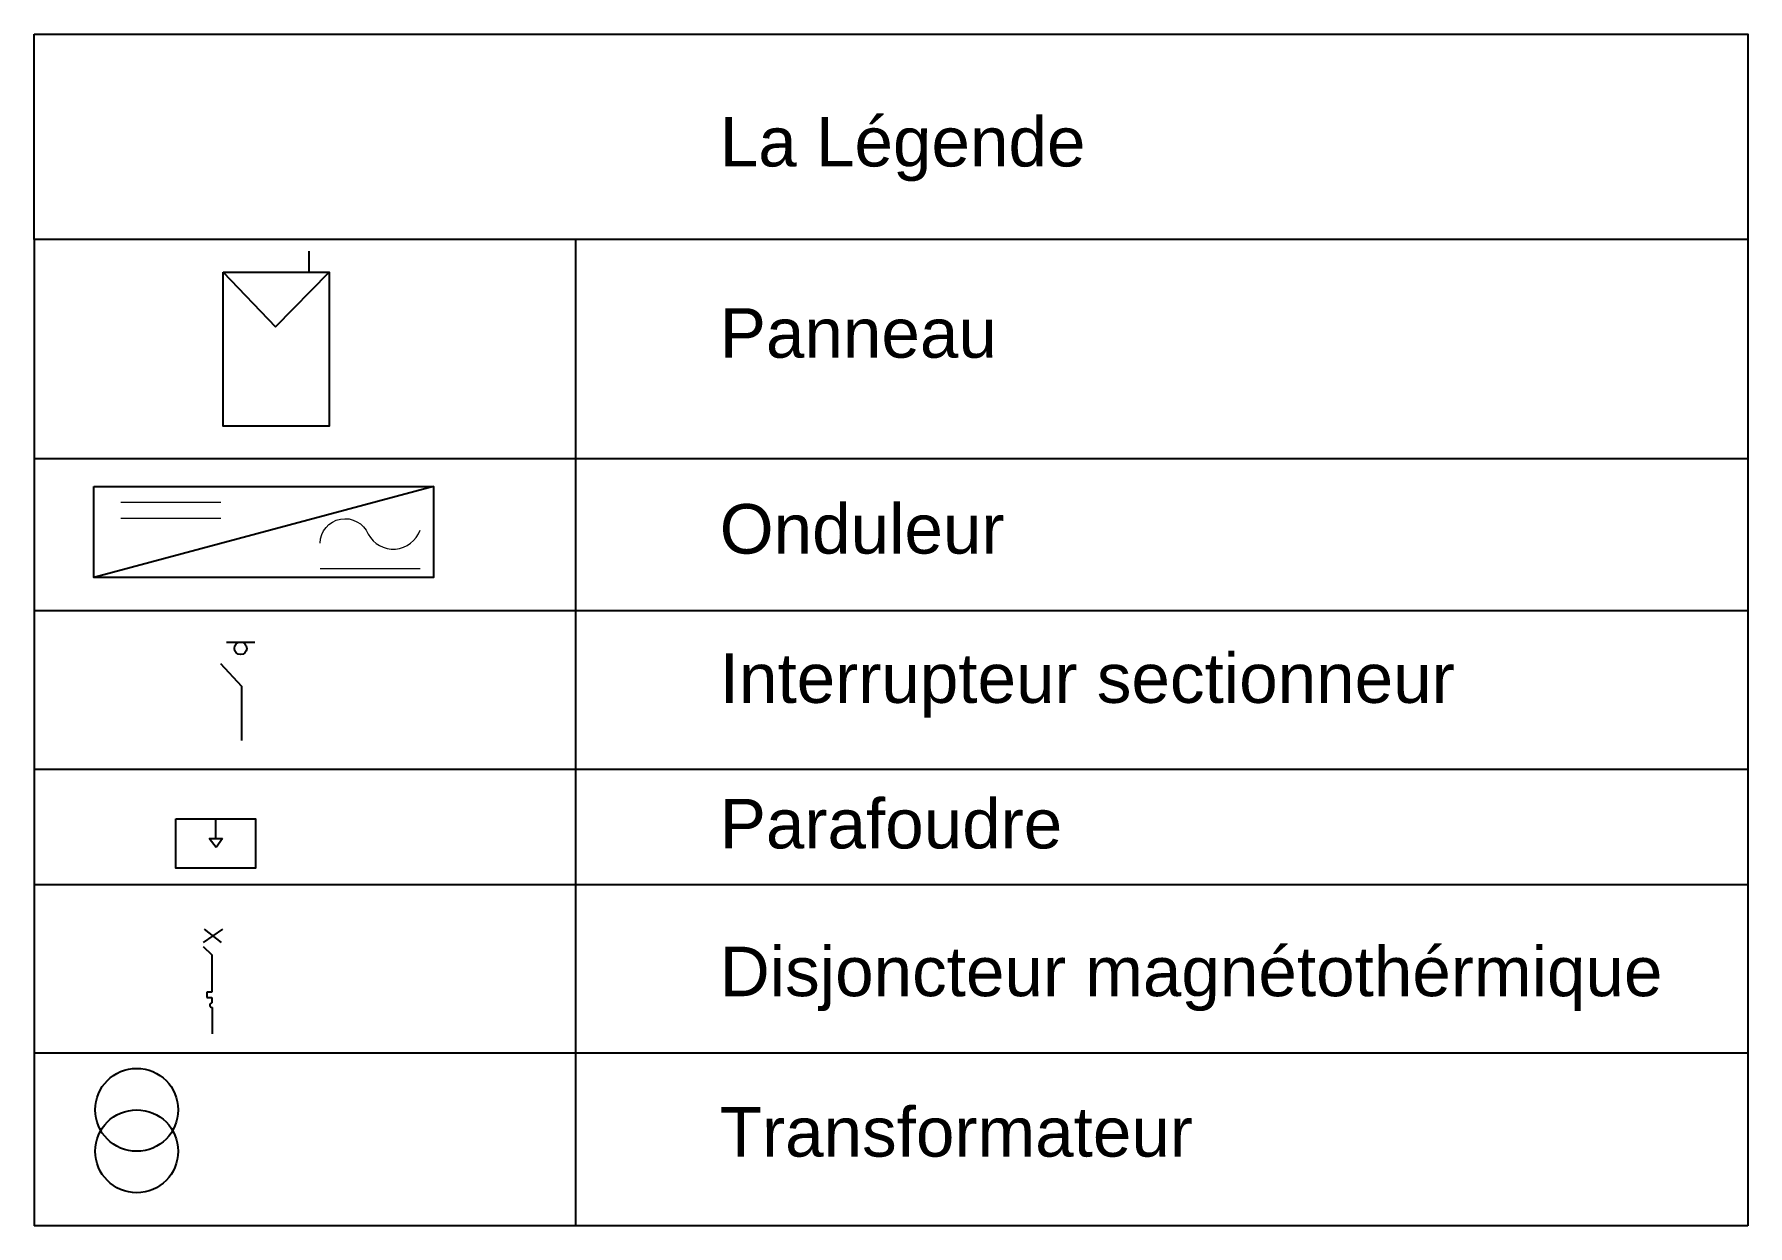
# Model space of a CAD drawing. Header units: inches. Extents: x 355 to 1848, y 183 to 399.
# Drawn here: x 1542.6 to 1848.4, y 182.7 to 395.4 of the extents above; entities that cross this region are included whole.
import ezdxf

# ---------------------------------------------------------------- set-up
doc = ezdxf.new("R2010")
doc.units = ezdxf.units.IN
doc.header["$MEASUREMENT"] = 0
doc.layers.add('PDF2_Geometry', color=7, linetype='Continuous', true_color=0x2676ba)
doc.styles.get("Standard").update_dxf_attribs({"font": 'arial.ttf'})

msp = doc.modelspace()

# ---------------------------------------------------------------- texts
at = {"color": 4, "insert": (1664.95, 380.67), "char_height": 8.843, "attachment_point": 1}
msp.add_mtext_dynamic_manual_height_columns('La Légende', width=4143.4603, gutter_width=44.22, heights=[0], dxfattribs=at)
at = {"attachment_point": 1}
for s, insert, char_height in [('Panneau', (1664.95, 346.53), 8.843), ('Onduleur', (1664.95, 311.56), 8.843), ('Interrupteur sectionneur', (1664.95, 284.91), 8.8431), ('Parafoudre', (1664.95, 258.93), 8.843), ('Disjoncteur magnétothérmique', (1664.95, 232.55), 8.8431), ('Transformateur', (1664.95, 203.91), 8.8431)]:
    msp.add_mtext_dynamic_manual_height_columns(s, width=4143.4603, gutter_width=44.22, heights=[0], dxfattribs=dict(at, insert=insert, char_height=char_height))

# ---------------------------------------------------------------- linework, layer by layer
for p, q in [((1542.63, 358.81), (1542.63, 182.73)), ((1639.29, 182.73), (1639.29, 358.81)), ((1848.38, 358.81), (1848.38, 182.73)), ((1576.36, 352.97), (1585.66, 343.18)), ((1585.66, 343.18), (1595.27, 352.97)), ((1848.38, 319.62), (1542.63, 319.62)), ((1613.89, 314.69), (1553.29, 298.46)), ((1848.38, 292.53), (1542.63, 292.53)), ((1576.94, 286.92), (1579.45, 286.92)), ((1579.45, 286.92), (1581.97, 286.92)), ((1848.38, 264.2), (1542.63, 264.2)), ((1574.99, 255.36), (1574.99, 251.86)), ((1573.85, 251.86), (1576.22, 251.86)), ((1575.08, 250.26), (1573.85, 251.86)), ((1576.22, 251.86), (1575.08, 250.26)), ((1848.38, 243.56), (1542.63, 243.56)), ((1848.38, 213.54), (1542.63, 213.54)), ((1848.38, 182.73), (1542.63, 182.73))]:
    msp.add_line(p, q)
at = {"color": 242, "true_color": 0xcd2027}
msp.add_line((1591.61, 356.68), (1591.61, 352.97), dxfattribs=at)
at = {"color": 5}
msp.add_line((1575.86, 283.08), (1579.61, 279.06), dxfattribs=at)
at = {"color": 177, "true_color": 0x293189}
msp.add_line((1579.61, 279.06), (1579.61, 269.38), dxfattribs=at)
at = {"color": 1}
for p, q in [((1576.23, 235.69), (1572.79, 233.32)), ((1572.93, 235.69), (1575.96, 233.32)), ((1572.79, 232.57), (1574.32, 231.1)), ((1574.32, 231.1), (1574.32, 224.42)), ((1574.32, 224.42), (1573.4, 224.42)), ((1573.4, 224.42), (1573.4, 223.5)), ((1573.4, 223.5), (1574.32, 223.5)), ((1574.32, 223.5), (1574.32, 222.5)), ((1574.36, 221.71), (1574.36, 217))]:
    msp.add_line(p, q, dxfattribs=at)
for points in [[(1542.63, 395.43), (1848.38, 395.43), (1848.38, 358.81), (1542.63, 358.81)], [(1576.36, 352.97), (1595.27, 352.97), (1595.27, 325.47), (1576.36, 325.47)], [(1553.29, 314.69), (1613.89, 314.69), (1613.89, 298.46), (1553.29, 298.46)], [(1567.89, 255.36), (1582.08, 255.36), (1582.08, 246.57), (1567.89, 246.57)]]:
    msp.add_lwpolyline(points, close=True)
for centre, radius in [((1579.45, 285.8), 1.11), ((1560.91, 203.42), 7.4), ((1560.91, 196.02), 7.4)]:
    msp.add_circle(centre, radius)
msp.add_arc((1574.34, 222.1), 0.394, 92.8678, 272.8678, dxfattribs=at)
at = {"layer": 'PDF2_Geometry', "color": 7, "lineweight": 0}
for points in [[(1558.1, 311.88), (1575.95, 311.88)], [(1558.1, 309.06), (1575.95, 309.06)], [(1593.63, 300.05), (1611.48, 300.05)]]:
    msp.add_lwpolyline(points, dxfattribs=at)
msp.add_lwpolyline([(1593.63, 304.6, -0.81134), (1602.2, 306.2, 0.653005), (1611.48, 306.92)], format="xyb", dxfattribs=at)

msp.set_redraw_order([(e.dxf.handle, doc.entitydb.next_handle()) for e in msp.query("TEXT MTEXT ATTDEF DIMENSION ARC_DIMENSION")])  # texts and dimensions are drawn at this point

doc.saveas('drawing.dxf')
